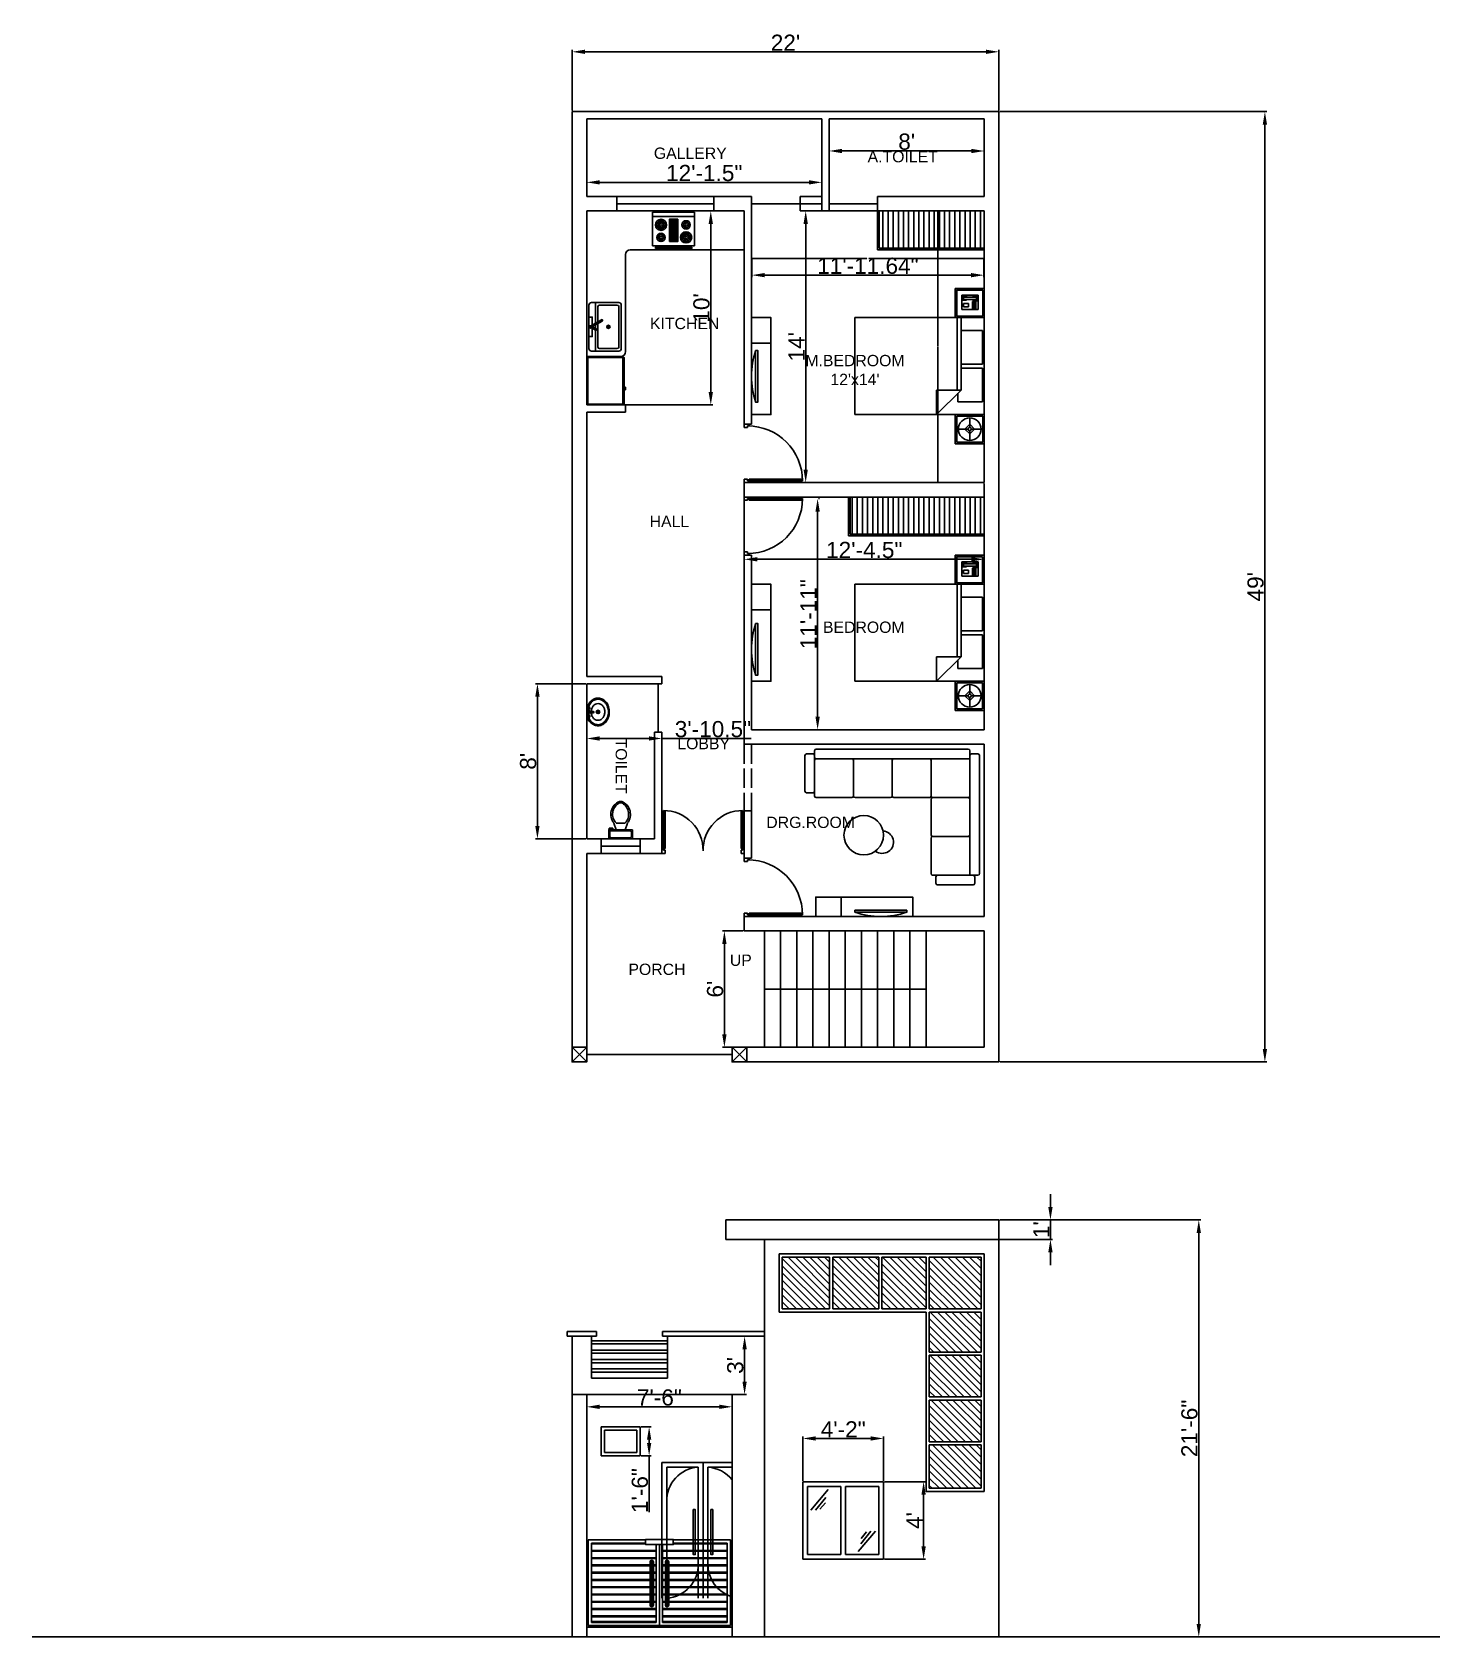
# Model space of a CAD drawing. Header units: millimetres. Extents: x 3971 to 4842, y 1590 to 2583.
import ezdxf

# ---------------------------------------------------------------- set-up
doc = ezdxf.new("R2010")
doc.units = ezdxf.units.MM
doc.linetypes.add('ACAD_ISO02W100', pattern=[15, 12, -3])
doc.styles.get("Standard").update_dxf_attribs({"font": 'arial.ttf'})
doc.dimstyles.new('ISO-25', dxfattribs={"dimtxt": 10, "dimasz": 8, "dimexe": 1.25, "dimexo": 0.625, "dimtad": 1, "dimlunit": 3, "dimtxsty": 'Standard', "dimcen": -5, "dimadec": 0, "dimazin": 0, "dimtfac": 1, "dimtmove": 0, "dimatfit": 3, "dimfxl": 1, "dimarcsym": 0})
doc.dimstyles.get("Standard").update_dxf_attribs({"dimtxt": 0.18, "dimasz": 0.18, "dimexe": 0.18, "dimexo": 0.0625, "dimgap": 0.09, "dimtad": 0, "dimtih": 1, "dimtoh": 1, "dimdec": 4, "dimzin": 0, "dimdsep": 46, "dimtxsty": 'Standard', "dimcen": 0.09, "dimadec": 0, "dimazin": 0, "dimtfac": 1, "dimtdec": 4, "dimtofl": 0, "dimtmove": 0, "dimatfit": 3, "dimfxl": 1, "dimtolj": 1, "dimtzin": 0, "dimarcsym": 0})

msp = doc.modelspace()

# ---------------------------------------------------------------- texts
at = {"char_height": 7, "attachment_point": 1}
for s, insert in [('GALLERY', (4355.31742, 2511.86762)), ('A.TOILET', (4487.55947, 2509.73809)), ('KITCHEN', (4352.93569, 2406.50462)), ("\\pxqc;M.BEDROOM\\P12'x14'", (4425.96184, 2383.56477)), ('HALL', (4352.71697, 2284.02425)), ('BEDROOM', (4459.95318, 2218.56477)), ('LOBBY', (4369.83764, 2146.55875)), ('DRG.ROOM', (4424.87466, 2097.83831)), ('PORCH', (4339.585, 2006.89749)), ('UP', (4402.32224, 2012.51961))]:
    msp.add_mtext_dynamic_manual_height_columns(s, width=107.5443733, gutter_width=12.5, heights=[0], dxfattribs=dict(at, insert=insert))
at = {"insert": (4338.68249, 2146.21197), "char_height": 7, "attachment_point": 1, "rotation": 270}
msp.add_mtext_dynamic_manual_height_columns('TOILET', width=107.5443733, gutter_width=12.5, heights=[0], dxfattribs=at)

# ---------------------------------------------------------------- blocks, each defined once
blk = doc.blocks.new('DOOR 1')
for p, q in [((-1, 2), (-1, 25.51)), ((0, 2), (0, 25.48)), ((47, 2), (47, 25.48)), ((48, 2), (48, 25.51)), ((-2, 2), (-2, -1)), ((-1, 2), (-2, 2)), ((-1, 1), (-1, 2)), ((-1, 2), (0, 2)), ((0, 1), (-1, 1)), ((0, -1), (0, 1)), ((48, 2), (47, 2)), ((47, -1), (47, 1)), ((47, 1), (48, 1)), ((48, 1), (48, 2)), ((48, 2), (49, 2)), ((49, 2), (49, -1)), ((-2, -1), (0, -1)), ((49, -1), (47, -1))]:
    blk.add_line(p, q)
for centre, start, end in [((-1, 1), 358.83086, 90), ((48, 1), 90, 181.16914)]:
    blk.add_arc(centre, 24.51, start, end)
blk = doc.blocks.new('JJKYK')
for p, q in [((2216.89, 1446.96), (2219.89, 1446.96)), ((2216.89, 1444.96), (2216.89, 1446.96)), ((2218.89, 1444.96), (2216.89, 1444.96)), ((2219.89, 1445.96), (2218.89, 1445.96)), ((2218.89, 1445.96), (2218.89, 1444.96)), ((2219.89, 1446.96), (2219.89, 1445.96)), ((2218.89, 1412.96), (2216.89, 1412.96)), ((2216.89, 1412.96), (2216.89, 1410.96)), ((2216.89, 1410.96), (2219.89, 1410.96)), ((2218.89, 1411.96), (2218.89, 1412.96)), ((2219.89, 1411.96), (2218.89, 1411.96)), ((2219.89, 1412.96), (2252.87, 1412.96)), ((2219.89, 1411.96), (2219.89, 1412.96)), ((2219.89, 1410.96), (2219.89, 1411.96)), ((2219.89, 1411.96), (2252.89, 1411.96))]:
    blk.add_line(p, q)
blk.add_arc((2218.89, 1411.96), 34, 0, 90)
blk = doc.blocks.new('Bed - Queen')
at = {"linetype": 'Continuous'}
for p, q in [((0, -80.00003), (0, 0)), ((0, 0), (59.99999, 0)), ((59.99999, 0), (59.99999, -80.00003)), ((7.99999, -1.2), (28.79998, -1.2)), ((7.99999, -14.4), (7.99999, -1.2)), ((28.79998, -1.2), (28.79998, -14.4)), ((31.19999, -1.2), (51.99999, -1.2)), ((31.19999, -14.4), (31.19999, -1.2)), ((51.99999, -1.2), (51.99999, -16.4)), ((0, -14.4), (44.8, -14.4)), ((44.8, -16.8), (0, -16.8)), ((59.99999, -29.6), (44.8, -14.4)), ((44.8, -14.4), (44.8, -29.6)), ((51.99999, -16.4), (46.79936, -16.4)), ((44.8, -29.6), (59.99999, -29.6)), ((59.99999, -80.00003), (0, -80.00003))]:
    blk.add_line(p, q, dxfattribs=at)
blk = doc.blocks.new('Lamp - Table')
at = {"linetype": 'Continuous'}
for p, q in [((-1, 0), (-7, 0)), ((0, 3), (-3, 0)), ((-3, 0), (0, -3)), ((0, 7), (0, 1)), ((3, 0), (0, 3)), ((0, -3), (3, 0)), ((1, 0), (7, 0)), ((0, -1), (0, -7))]:
    blk.add_line(p, q, dxfattribs=at)
for radius in [7, 1]:
    blk.add_circle((0, 0), radius, dxfattribs=at)
blk = doc.blocks.new('Phone - Desk')
at = {"linetype": 'Continuous'}
for p, q in [((-4.5, -5), (-4.5, 5)), ((-4.5, 5), (4.5, 5)), ((-4, 4.5), (-4, 2)), ((-4, 2), (-3.25, 2)), ((-3.75, 4.5), (-3.75, 2.25)), ((-1.25, 4.5), (-3.75, 4.5)), ((-3.75, 2.25), (-3.25, 2.25)), ((-3.25, 4), (-3.25, -4)), ((-3.25, 4), (-1.75, 4)), ((-1.75, -4), (-1.75, 4)), ((-1.75, 2.25), (-1.25, 2.25)), ((-1.75, 2), (-1, 2)), ((-1.25, 2.25), (-1.25, 4.5)), ((-1, 2), (-1, 4.5)), ((4, 3.5), (-0.5, 3.5)), ((-0.5, 3.5), (-0.5, 1.5)), ((-0.5, 2.5), (4, 2.5)), ((-0.5, 1.5), (4, 1.5)), ((4, 1.5), (4, 3.5)), ((4.5, 5), (4.5, -5)), ((4.5, -5), (-4.5, -5)), ((-3.75, -2.25), (-3.25, -2.25)), ((-3.75, -4.5), (-3.75, -2.25)), ((-1.25, -4.5), (-3.75, -4.5)), ((-3.25, -4), (-1.75, -4)), ((-1.75, -2.25), (-1.25, -2.25)), ((-1.25, -2.25), (-1.25, -4.5)), ((2.75, -1), (0.75, -1)), ((0.75, -1), (0.75, -4)), ((0.75, -4), (2.75, -4)), ((2.75, -4), (2.75, -1))]:
    blk.add_line(p, q, dxfattribs=at)
blk = doc.blocks.new('FGGDFH')
for points in [[(1997.59, 1808.87), (2015.59, 1808.87), (2015.59, 1790.87), (1997.59, 1790.87)], [(1998.59, 1807.87), (2014.59, 1807.87), (2014.59, 1791.87), (1998.59, 1791.87)], [(2093.59, 1808.87), (2075.59, 1808.87), (2075.59, 1790.87), (2093.59, 1790.87)], [(2092.59, 1807.87), (2076.59, 1807.87), (2076.59, 1791.87), (2092.59, 1791.87)]]:
    blk.add_lwpolyline(points, close=True)
for name, p in [('Bed - Queen', (2015.59, 1808.87)), ('Phone - Desk', (2006.1, 1800.08)), ('Lamp - Table', (2084.57, 1799.85))]:
    blk.add_blockref(name, p)
blk = doc.blocks.new('Toilet - top')
for p, q in [((-10, -8.5), (-8, -8.5)), ((-10, -9.5), (-10, -8.5)), ((-7, -9.5), (-10, -9.5)), ((-8, -8.5), (-8, -8)), ((-7, -8), (-7, -9.5)), ((-4, -8), (-6, -14)), ((4, -14), (-4, -14)), ((4, -8), (6, -14)), ((9.5, -6), (9.5, -2))]:
    blk.add_line(p, q)
blk.add_lwpolyline([(10.5, -8), (10.5, 0), (-10.5, 0), (-10.5, -8)], close=True)
for points in [[(-9.5, -2), (-9.5, -6)], [(8.5, -1), (-8.5, -1)], [(-8.5, -7), (8.5, -7)]]:
    blk.add_lwpolyline(points)
for centre, radius, start, end in [((-8.6, -1.9), 0.884, 81.8699, 188.1301), ((-8.6, -6.1), 0.884, 171.8699, 278.1301), ((3.5, -21.6), 12.2, 141.4691, 247.9714), ((4.2, -21.8), 11.3, 136.3677, 238.9468), ((-3.5, -21.6), 12.2, 292.0284, 38.5307), ((-4.2, -21.8), 11.3, 301.053, 43.6321), ((8.6, -1.9), 0.884, 351.8699, 98.1301), ((8.6, -6.1), 0.884, 261.8699, 8.1301), ((0, -27.9), 4, 245.7318, 294.2682), ((0, -29), 4, 254.8605, 285.1395)]:
    blk.add_arc(centre, radius, start, end)
blk = doc.blocks.new('Faucet - Bathroom top')
for p, q in [((-4.107, 0.125), (-4.375, 0.125)), ((-3.75, 0.4788), (-3.75, 0.75)), ((-3.5, 0.482), (-3.5, 0.75)), ((-3.1461, 0.125), (-2.875, 0.125)), ((3.143, 0.125), (2.875, 0.125)), ((3.5, 0.4788), (3.5, 0.75)), ((3.75, 0.482), (3.75, 0.75)), ((4.1039, 0.125), (4.375, 0.125)), ((-4.1039, -0.125), (-4.375, -0.125)), ((-3.75, -0.4821), (-3.75, -0.75)), ((-3.5, -0.4789), (-3.5, -0.75)), ((-3.143, -0.125), (-2.875, -0.125)), ((-0.5, -0.8639), (-0.5, -4.5)), ((0.5, -4.5), (0.5, -0.8631)), ((3.1461, -0.125), (2.875, -0.125)), ((3.5, -0.4821), (3.5, -0.75)), ((3.75, -0.4789), (3.75, -0.75)), ((4.107, -0.125), (4.375, -0.125))]:
    blk.add_line(p, q)
for centre, radius in [((-3.625, 0), 1.375), ((-4.625, 0), 0.2795), ((-3.625, 0), 0.5), ((-3.625, 1), 0.2795), ((-2.625, 0), 0.2795), ((0, 0), 0.5), ((3.625, 0), 1.375), ((2.625, 0), 0.2795), ((3.625, 0), 0.5), ((3.625, 1), 0.2795), ((4.625, 0), 0.2795), ((-3.625, -1), 0.2795), ((3.625, -1), 0.2795)]:
    blk.add_circle(centre, radius)
for centre, radius, start, end in [((-3.625, 0), 1, 105.2407, 164.2093), ((-3.625, 0), 1, 16.44125, 74.07887), ((0, 0), 1.5, 289.6514, 250.3603), ((0, 0), 1, 300.3431, 239.7554), ((3.625, 0), 1, 106.12, 164.0884), ((3.625, 0), 1, 16.23422, 73.90469), ((-3.625, 0), 1, 196.2342, 253.9047), ((-3.625, 0), 1, 286.12, 344.0884), ((0, -4.5), 0.5, 180, 0), ((3.625, 0), 1, 196.4413, 254.0789), ((3.625, 0), 1, 285.2407, 344.2093)]:
    blk.add_arc(centre, radius, start, end)
blk = doc.blocks.new('Sink - Oval top')
for p, q in [((-1, 0), (1, 0)), ((0, 1), (0, -1))]:
    blk.add_line(p, q)
at = {"linetype": 'Continuous'}
for points in [[(-12.2, 0.4, 0.117634), (-11.5, -3.4, 0.104469), (-8.9, -6.8, 0.090016), (-5.1, -9.1, 0.08192), (-0.3, -10, 0.08192), (4.5, -9.4, 0.090016), (8.4, -7.4, 0.104469), (11.2, -4.1, 0.117634), (12.2, -0.4, 0.117634), (11.5, 3.4, 0.104469), (8.9, 6.8, 0.090016), (5.1, 9.1, 0.08192), (0.3, 10, 0.08192), (-4.5, 9.4, 0.090016), (-8.4, 7.4, 0.104469), (-11.2, 4.1, 0.117634)], [(-11.3, 0.2, 0.118622), (-10.5, -3.3, 0.104678), (-8.1, -6.4, 0.089562), (-4.5, -8.4, 0.081185), (-0.1, -9.2, 0.081185), (4.3, -8.5, 0.089562), (7.9, -6.6, 0.104678), (10.4, -3.5, 0.118622), (11.3, -0.2, 0.118622), (10.5, 3.3, 0.104678), (8.1, 6.4, 0.089562), (4.5, 8.4, 0.081185), (0.1, 9.2, 0.081185), (-4.3, 8.5, 0.089562), (-7.9, 6.6, 0.104678), (-10.4, 3.5, 0.118622)], [(-7.4, 0.1, 0.118283), (-6.9, -2.2, 0.104607), (-5.3, -4.2, 0.089718), (-3, -5.5, 0.081436), (-0.1, -6, 0.081436), (2.8, -5.6, 0.089718), (5.2, -4.3, 0.104607), (6.9, -2.3, 0.118283), (7.4, -0.1, 0.118283), (6.9, 2.2, 0.104607), (5.3, 4.2, 0.089718), (3, 5.5, 0.081436), (0.1, 6, 0.081436), (-2.8, 5.6, 0.089718), (-5.2, 4.3, 0.104607), (-6.9, 2.3, 0.118283)]]:
    blk.add_lwpolyline(points, format="xyb", close=True, dxfattribs=at)
for radius in [1.5, 1]:
    blk.add_circle((0, 0), radius)
blk = doc.blocks.new('Refrigerator-2 door - 36 in top')
for p, q in [((0, -26.999999), (36, -26.999999)), ((11, -27.999999), (11, -28.999999)), ((11, -28.999999), (13, -28.999999)), ((12, -26.999999), (12, -28.999999)), ((13, -28.999999), (13, -27.999999))]:
    blk.add_line(p, q)
blk.add_lwpolyline([(0, -27.999999), (0, 0), (36, 0), (36, -27.999999)], close=True)
blk = doc.blocks.new('Faucet - single handle top')
for p, q in [((0.08, -0.26), (-2.26, -4.34)), ((-2.26, -4.34), (-1.37, -4.79)), ((-1.37, -4.79), (0.55, -0.5)), ((-0.06, -1.9), (3.57, -8.18)), ((4.43, -7.68), (0.72, -1.24))]:
    blk.add_line(p, q)
for points in [[(-0.92, -2), (-6, -2), (-6, 0), (6, 0), (6, -2), (1.16, -2)], [(-0.01, -2), (-0.12, -2)]]:
    blk.add_lwpolyline(points)
for centre, radius, start, end in [((0, -1), 0.75, 269.2246, 216.2304), ((4, -7.93), 0.5, 210, 30)]:
    blk.add_arc(centre, radius, start, end)
blk = doc.blocks.new('*D17')
at = {"color": 0, "lineweight": -2, "transparency": 16777216}
for p, q in [((4415.76, 2458.25), (4415.76, 2443.11)), ((4415.94, 2443.29), (4487.17, 2443.29)), ((4559.58, 2443.29), (4488.36, 2443.29)), ((4559.76, 2448.56), (4559.76, 2443.11))]:
    blk.add_line(p, q, dxfattribs=at)
at = {"color": 0, "transparency": 16777216}
for points in [[(4415.94, 2443.32), (4415.94, 2443.26), (4415.76, 2443.29)], [(4559.58, 2443.32), (4559.58, 2443.26), (4559.76, 2443.29)]]:
    blk.add_solid(points, dxfattribs=at)
at = {"layer": 'Defpoints', "color": 0, "transparency": 16777216}
for p in [(4415.76, 2458.32), (4559.76, 2448.62), (4559.76, 2443.29)]:
    blk.add_point(p, dxfattribs=at)
at = {"color": 0, "transparency": 16777216, "insert": (4487.76, 2443.29), "char_height": 0.18, "attachment_point": 5}
blk.add_mtext('\\A1;144.0000', dxfattribs=at)
blk = doc.blocks.new('*D18')
at = {"color": 0, "lineweight": -2, "transparency": 16777216}
for p, q in [((4511.04, 2472.62), (4531.3, 2472.62)), ((4531.12, 2472.44), (4531.12, 2388.81)), ((4531.12, 2304.8), (4531.12, 2388.44)), ((4511.04, 2304.62), (4531.3, 2304.62))]:
    blk.add_line(p, q, dxfattribs=at)
at = {"color": 0, "transparency": 16777216}
for points in [[(4531.09, 2472.44), (4531.15, 2472.44), (4531.12, 2472.62)], [(4531.09, 2304.8), (4531.15, 2304.8), (4531.12, 2304.62)]]:
    blk.add_solid(points, dxfattribs=at)
at = {"layer": 'Defpoints', "color": 0, "transparency": 16777216}
for p in [(4510.98, 2472.62), (4510.98, 2304.62), (4531.12, 2304.62)]:
    blk.add_point(p, dxfattribs=at)
at = {"color": 0, "transparency": 16777216, "insert": (4531.12, 2388.62), "char_height": 0.18, "attachment_point": 5}
blk.add_mtext('\\A1;168.0000', dxfattribs=at)
blk = doc.blocks.new('*D19')
at = {"color": 0, "lineweight": -2, "transparency": 16777216}
for p, q in [((4569.39, 2534.12), (4734.62, 2534.12)), ((4733.37, 1954.12), (4733.37, 2526.12)), ((4569.39, 1946.12), (4734.62, 1946.12))]:
    blk.add_line(p, q, dxfattribs=at)
at = {"color": 0, "transparency": 16777216}
for points in [[(4732.04, 2526.12), (4734.7, 2526.12), (4733.37, 2534.12)], [(4732.04, 1954.12), (4734.7, 1954.12), (4733.37, 1946.12)]]:
    blk.add_solid(points, dxfattribs=at)
at = {"layer": 'Defpoints', "color": 0, "transparency": 16777216}
for p in [(4568.76, 2534.12), (4733.37, 2534.12), (4568.76, 1946.12)]:
    blk.add_point(p, dxfattribs=at)
at = {"color": 0, "transparency": 16777216, "insert": (4727.64, 2240.12), "char_height": 10, "attachment_point": 5, "rotation": 90}
blk.add_mtext("49'", dxfattribs=at)
blk = doc.blocks.new('*D20')
at = {"color": 0, "lineweight": -2, "transparency": 16777216}
for p, q in [((4304.76, 2534.75), (4304.76, 2572.35)), ((4568.76, 2534.75), (4568.76, 2572.35)), ((4312.76, 2571.1), (4560.76, 2571.1))]:
    blk.add_line(p, q, dxfattribs=at)
at = {"color": 0, "transparency": 16777216}
for points in [[(4312.76, 2572.43), (4312.76, 2569.77), (4304.76, 2571.1)], [(4560.76, 2572.43), (4560.76, 2569.77), (4568.76, 2571.1)]]:
    blk.add_solid(points, dxfattribs=at)
at = {"layer": 'Defpoints', "color": 0, "transparency": 16777216}
for p in [(4568.76, 2571.1), (4304.76, 2534.12), (4568.76, 2534.12)]:
    blk.add_point(p, dxfattribs=at)
at = {"color": 0, "transparency": 16777216, "insert": (4436.76, 2576.74), "char_height": 10, "attachment_point": 5}
blk.add_mtext("22'", dxfattribs=at)
blk = doc.blocks.new('*D21')
at = {"color": 0, "lineweight": -2, "transparency": 16777216}
for p, q in [((4411.26, 2304), (4411.26, 2255.84)), ((4559.76, 2304), (4559.76, 2255.84)), ((4419.26, 2257.09), (4551.76, 2257.09))]:
    blk.add_line(p, q, dxfattribs=at)
at = {"color": 0, "transparency": 16777216}
for points in [[(4419.26, 2258.42), (4419.26, 2255.75), (4411.26, 2257.09)], [(4551.76, 2258.42), (4551.76, 2255.75), (4559.76, 2257.09)]]:
    blk.add_solid(points, dxfattribs=at)
at = {"layer": 'Defpoints', "color": 0, "transparency": 16777216}
for p in [(4411.26, 2304.62), (4559.76, 2304.62), (4559.76, 2257.09)]:
    blk.add_point(p, dxfattribs=at)
at = {"color": 0, "transparency": 16777216, "insert": (4485.51, 2262.82), "char_height": 10, "attachment_point": 5}
blk.add_mtext('12\'-4.5"', dxfattribs=at)
blk = doc.blocks.new('*D22')
at = {"color": 0, "lineweight": -2, "transparency": 16777216}
for p, q in [((4457.26, 2294.62), (4457.89, 2294.62)), ((4456.64, 2286.62), (4456.64, 2159.62)), ((4457.26, 2151.62), (4457.89, 2151.62))]:
    blk.add_line(p, q, dxfattribs=at)
at = {"color": 0, "transparency": 16777216}
for points in [[(4455.3, 2286.62), (4457.97, 2286.62), (4456.64, 2294.62)], [(4455.3, 2159.62), (4457.97, 2159.62), (4456.64, 2151.62)]]:
    blk.add_solid(points, dxfattribs=at)
at = {"layer": 'Defpoints', "color": 0, "transparency": 16777216}
for p in [(4456.64, 2294.62), (4456.64, 2151.62), (4456.64, 2151.62)]:
    blk.add_point(p, dxfattribs=at)
at = {"color": 0, "transparency": 16777216, "insert": (4450.99, 2223.12), "char_height": 10, "attachment_point": 5, "rotation": 90}
blk.add_mtext('11\'-11"', dxfattribs=at)
blk = doc.blocks.new('*D24')
at = {"color": 0, "lineweight": -2, "transparency": 16777216}
for p, q in [((4410.64, 2027.12), (4397.72, 2027.12)), ((4398.97, 2019.12), (4398.97, 1963.12)), ((4410.64, 1955.12), (4397.72, 1955.12))]:
    blk.add_line(p, q, dxfattribs=at)
at = {"color": 0, "transparency": 16777216}
for points in [[(4397.64, 2019.12), (4400.3, 2019.12), (4398.97, 2027.12)], [(4397.64, 1963.12), (4400.3, 1963.12), (4398.97, 1955.12)]]:
    blk.add_solid(points, dxfattribs=at)
at = {"layer": 'Defpoints', "color": 0, "transparency": 16777216}
for p in [(4411.26, 2027.12), (4398.97, 1955.12), (4411.26, 1955.12)]:
    blk.add_point(p, dxfattribs=at)
at = {"color": 0, "transparency": 16777216, "insert": (4393.24, 1991.12), "char_height": 10, "attachment_point": 5, "rotation": 90}
blk.add_mtext("6'", dxfattribs=at)
blk = doc.blocks.new('*D25')
at = {"color": 0, "lineweight": -2, "transparency": 16777216}
for p, q in [((4314.39, 2472.62), (4391.79, 2472.62)), ((4390.54, 2360.62), (4390.54, 2464.62)), ((4314.39, 2352.62), (4391.79, 2352.62))]:
    blk.add_line(p, q, dxfattribs=at)
at = {"color": 0, "transparency": 16777216}
for points in [[(4389.21, 2464.62), (4391.87, 2464.62), (4390.54, 2472.62)], [(4389.21, 2360.62), (4391.87, 2360.62), (4390.54, 2352.62)]]:
    blk.add_solid(points, dxfattribs=at)
at = {"layer": 'Defpoints', "color": 0, "transparency": 16777216}
for p in [(4313.76, 2472.62), (4390.54, 2472.62), (4313.76, 2352.62)]:
    blk.add_point(p, dxfattribs=at)
at = {"color": 0, "transparency": 16777216, "insert": (4384.81, 2412.62), "char_height": 10, "attachment_point": 5, "rotation": 90}
blk.add_mtext("10'", dxfattribs=at)
blk = doc.blocks.new('*D27')
at = {"color": 0, "lineweight": -2, "transparency": 16777216}
for p, q in [((4463.76, 2529), (4463.76, 2508.49)), ((4559.76, 2529), (4559.76, 2508.49)), ((4471.76, 2509.74), (4551.76, 2509.74))]:
    blk.add_line(p, q, dxfattribs=at)
at = {"color": 0, "transparency": 16777216}
for points in [[(4471.76, 2511.07), (4471.76, 2508.4), (4463.76, 2509.74)], [(4551.76, 2511.07), (4551.76, 2508.4), (4559.76, 2509.74)]]:
    blk.add_solid(points, dxfattribs=at)
at = {"layer": 'Defpoints', "color": 0, "transparency": 16777216}
for p in [(4463.76, 2529.62), (4559.76, 2529.62), (4559.76, 2509.74)]:
    blk.add_point(p, dxfattribs=at)
at = {"color": 0, "transparency": 16777216, "insert": (4511.76, 2515.47), "char_height": 10, "attachment_point": 5}
blk.add_mtext("8'", dxfattribs=at)
blk = doc.blocks.new('*D28')
at = {"color": 0, "lineweight": -2, "transparency": 16777216}
for p, q in [((4313.76, 2529), (4313.76, 2489.08)), ((4459.26, 2529), (4459.26, 2489.08)), ((4321.76, 2490.33), (4451.26, 2490.33))]:
    blk.add_line(p, q, dxfattribs=at)
at = {"color": 0, "transparency": 16777216}
for points in [[(4321.76, 2491.66), (4321.76, 2489), (4313.76, 2490.33)], [(4451.26, 2491.66), (4451.26, 2489), (4459.26, 2490.33)]]:
    blk.add_solid(points, dxfattribs=at)
at = {"layer": 'Defpoints', "color": 0, "transparency": 16777216}
for p in [(4313.76, 2529.62), (4459.26, 2529.62), (4459.26, 2490.33)]:
    blk.add_point(p, dxfattribs=at)
at = {"color": 0, "transparency": 16777216, "insert": (4386.51, 2496.06), "char_height": 10, "attachment_point": 5}
blk.add_mtext('12\'-1.5"', dxfattribs=at)
blk = doc.blocks.new('*D29')
at = {"color": 0, "lineweight": -2, "transparency": 16777216}
for p, q in [((4313.76, 2132.75), (4313.76, 2147.46)), ((4321.76, 2146.21), (4352.26, 2146.21)), ((4360.26, 2127.49), (4360.26, 2147.46)), ((4360.26, 2146.21), (4415.51, 2146.21))]:
    blk.add_line(p, q, dxfattribs=at)
at = {"color": 0, "transparency": 16777216}
for points in [[(4321.76, 2147.55), (4321.76, 2144.88), (4313.76, 2146.21)], [(4352.26, 2147.55), (4352.26, 2144.88), (4360.26, 2146.21)]]:
    blk.add_solid(points, dxfattribs=at)
at = {"layer": 'Defpoints', "color": 0, "transparency": 16777216}
for p in [(4360.26, 2146.21), (4313.76, 2132.12), (4360.26, 2126.87)]:
    blk.add_point(p, dxfattribs=at)
at = {"color": 0, "transparency": 16777216, "insert": (4391.88, 2151.95), "char_height": 10, "attachment_point": 5}
blk.add_mtext('3\'-10.5"', dxfattribs=at)
blk = doc.blocks.new('*D30')
at = {"color": 0, "lineweight": -2, "transparency": 16777216}
for p, q in [((4313.14, 2180.12), (4282.04, 2180.12)), ((4283.29, 2172.12), (4283.29, 2092.12)), ((4313.14, 2084.12), (4282.04, 2084.12))]:
    blk.add_line(p, q, dxfattribs=at)
at = {"color": 0, "transparency": 16777216}
for points in [[(4281.95, 2172.12), (4284.62, 2172.12), (4283.29, 2180.12)], [(4281.95, 2092.12), (4284.62, 2092.12), (4283.29, 2084.12)]]:
    blk.add_solid(points, dxfattribs=at)
at = {"layer": 'Defpoints', "color": 0, "transparency": 16777216}
for p in [(4313.76, 2180.12), (4283.29, 2084.12), (4313.76, 2084.12)]:
    blk.add_point(p, dxfattribs=at)
at = {"color": 0, "transparency": 16777216, "insert": (4277.56, 2132.12), "char_height": 10, "attachment_point": 5, "rotation": 90}
blk.add_mtext("8'", dxfattribs=at)
blk = doc.blocks.new('*D31')
at = {"color": 0, "lineweight": -2, "transparency": 16777216}
for p, q in [((4518.56, 2472.62), (4448.02, 2472.62)), ((4449.27, 2464.62), (4449.27, 2312.62)), ((4518.56, 2304.62), (4448.02, 2304.62))]:
    blk.add_line(p, q, dxfattribs=at)
at = {"color": 0, "transparency": 16777216}
for points in [[(4447.93, 2464.62), (4450.6, 2464.62), (4449.27, 2472.62)], [(4447.93, 2312.62), (4450.6, 2312.62), (4449.27, 2304.62)]]:
    blk.add_solid(points, dxfattribs=at)
at = {"layer": 'Defpoints', "color": 0, "transparency": 16777216}
for p in [(4519.19, 2472.62), (4449.27, 2304.62), (4519.19, 2304.62)]:
    blk.add_point(p, dxfattribs=at)
at = {"color": 0, "transparency": 16777216, "insert": (4443.62, 2388.62), "char_height": 10, "attachment_point": 5, "rotation": 90}
blk.add_mtext("14'", dxfattribs=at)
blk = doc.blocks.new('*D32')
at = {"color": 0, "lineweight": -2, "transparency": 16777216}
for p, q in [((4415.94, 2442.67), (4415.94, 2431.67)), ((4423.94, 2432.92), (4551.58, 2432.92)), ((4559.58, 2442.7), (4559.58, 2431.67))]:
    blk.add_line(p, q, dxfattribs=at)
at = {"color": 0, "transparency": 16777216}
for points in [[(4423.94, 2434.25), (4423.94, 2431.58), (4415.94, 2432.92)], [(4551.58, 2434.25), (4551.58, 2431.58), (4559.58, 2432.92)]]:
    blk.add_solid(points, dxfattribs=at)
at = {"layer": 'Defpoints', "color": 0, "transparency": 16777216}
for p in [(4415.94, 2443.29), (4559.58, 2443.32), (4559.58, 2432.92)]:
    blk.add_point(p, dxfattribs=at)
at = {"color": 0, "transparency": 16777216, "insert": (4487.76, 2438.65), "char_height": 10, "attachment_point": 5}
blk.add_mtext('11\'-11.64"', dxfattribs=at)
blk = doc.blocks.new('*D33')
at = {"color": 0, "lineweight": -2, "transparency": 16777216}
for p, q in [((4569.39, 1848.31), (4693.71, 1848.31)), ((4692.46, 1840.31), (4692.46, 1598.31)), ((4569.39, 1590.31), (4693.71, 1590.31))]:
    blk.add_line(p, q, dxfattribs=at)
at = {"color": 0, "transparency": 16777216}
for points in [[(4691.13, 1840.31), (4693.79, 1840.31), (4692.46, 1848.31)], [(4691.13, 1598.31), (4693.79, 1598.31), (4692.46, 1590.31)]]:
    blk.add_solid(points, dxfattribs=at)
at = {"layer": 'Defpoints', "color": 0, "transparency": 16777216}
for p in [(4568.76, 1848.31), (4568.76, 1590.31), (4692.46, 1590.31)]:
    blk.add_point(p, dxfattribs=at)
at = {"color": 0, "transparency": 16777216, "insert": (4686.73, 1719.31), "char_height": 10, "attachment_point": 5, "rotation": 90}
blk.add_mtext('21\'-6"', dxfattribs=at)
blk = doc.blocks.new('*D34')
at = {"color": 0, "lineweight": -2, "transparency": 16777216}
for p, q in [((4600.69, 1856.31), (4600.69, 1864.31)), ((4569.39, 1848.31), (4601.94, 1848.31)), ((4600.69, 1848.31), (4600.69, 1836.31)), ((4569.39, 1836.31), (4601.94, 1836.31)), ((4600.69, 1828.31), (4600.69, 1820.31))]:
    blk.add_line(p, q, dxfattribs=at)
at = {"color": 0, "transparency": 16777216}
for points in [[(4599.35, 1856.31), (4602.02, 1856.31), (4600.69, 1848.31)], [(4599.35, 1828.31), (4602.02, 1828.31), (4600.69, 1836.31)]]:
    blk.add_solid(points, dxfattribs=at)
at = {"layer": 'Defpoints', "color": 0, "transparency": 16777216}
for p in [(4568.76, 1848.31), (4568.76, 1836.31), (4600.69, 1836.31)]:
    blk.add_point(p, dxfattribs=at)
at = {"color": 0, "transparency": 16777216, "insert": (4595.04, 1842.31), "char_height": 10, "attachment_point": 5, "rotation": 90}
blk.add_mtext("1'", dxfattribs=at)
blk = doc.blocks.new('*D35')
at = {"color": 0, "lineweight": -2, "transparency": 16777216}
for p, q in [((4313.76, 1739.69), (4313.76, 1731.43)), ((4403.76, 1739.69), (4403.76, 1731.43)), ((4321.76, 1732.68), (4395.76, 1732.68))]:
    blk.add_line(p, q, dxfattribs=at)
at = {"color": 0, "transparency": 16777216}
for points in [[(4321.76, 1734.01), (4321.76, 1731.34), (4313.76, 1732.68)], [(4395.76, 1734.01), (4395.76, 1731.34), (4403.76, 1732.68)]]:
    blk.add_solid(points, dxfattribs=at)
at = {"layer": 'Defpoints', "color": 0, "transparency": 16777216}
for p in [(4313.76, 1740.31), (4403.76, 1740.31), (4403.76, 1732.68)]:
    blk.add_point(p, dxfattribs=at)
at = {"color": 0, "transparency": 16777216, "insert": (4358.76, 1738.41), "char_height": 10, "attachment_point": 5}
blk.add_mtext('7\'-6"', dxfattribs=at)
blk = doc.blocks.new('*D36')
at = {"color": 0, "lineweight": -2, "transparency": 16777216}
for p, q in [((4394.39, 1776.31), (4412.72, 1776.31)), ((4411.47, 1768.31), (4411.47, 1748.31)), ((4394.39, 1740.31), (4412.72, 1740.31))]:
    blk.add_line(p, q, dxfattribs=at)
at = {"color": 0, "transparency": 16777216}
for points in [[(4410.14, 1768.31), (4412.8, 1768.31), (4411.47, 1776.31)], [(4410.14, 1748.31), (4412.8, 1748.31), (4411.47, 1740.31)]]:
    blk.add_solid(points, dxfattribs=at)
at = {"layer": 'Defpoints', "color": 0, "transparency": 16777216}
for p in [(4393.76, 1776.31), (4393.76, 1740.31), (4411.47, 1740.31)]:
    blk.add_point(p, dxfattribs=at)
at = {"color": 0, "transparency": 16777216, "insert": (4405.74, 1758.31), "char_height": 10, "attachment_point": 5, "rotation": 90}
blk.add_mtext("3'", dxfattribs=at)
blk = doc.blocks.new('*D37')
at = {"color": 0, "lineweight": -2, "transparency": 16777216}
for p, q in [((4447.48, 1686.94), (4447.48, 1714.34)), ((4455.48, 1713.09), (4489.48, 1713.09)), ((4497.48, 1686.94), (4497.48, 1714.34))]:
    blk.add_line(p, q, dxfattribs=at)
at = {"color": 0, "transparency": 16777216}
for points in [[(4455.48, 1714.42), (4455.48, 1711.76), (4447.48, 1713.09)], [(4489.48, 1714.42), (4489.48, 1711.76), (4497.48, 1713.09)]]:
    blk.add_solid(points, dxfattribs=at)
at = {"layer": 'Defpoints', "color": 0, "transparency": 16777216}
for p in [(4497.48, 1713.09), (4447.48, 1686.31), (4497.48, 1686.31)]:
    blk.add_point(p, dxfattribs=at)
at = {"color": 0, "transparency": 16777216, "insert": (4472.48, 1718.73), "char_height": 10, "attachment_point": 5}
blk.add_mtext('4\'-2"', dxfattribs=at)
blk = doc.blocks.new('*D38')
at = {"color": 0, "lineweight": -2, "transparency": 16777216}
for p, q in [((4498.11, 1686.31), (4523.48, 1686.31)), ((4522.23, 1678.31), (4522.23, 1646.31)), ((4498.11, 1638.31), (4523.48, 1638.31))]:
    blk.add_line(p, q, dxfattribs=at)
at = {"color": 0, "transparency": 16777216}
for points in [[(4520.89, 1678.31), (4523.56, 1678.31), (4522.23, 1686.31)], [(4520.89, 1646.31), (4523.56, 1646.31), (4522.23, 1638.31)]]:
    blk.add_solid(points, dxfattribs=at)
at = {"layer": 'Defpoints', "color": 0, "transparency": 16777216}
for p in [(4497.48, 1686.31), (4497.48, 1638.31), (4522.23, 1638.31)]:
    blk.add_point(p, dxfattribs=at)
at = {"color": 0, "transparency": 16777216, "insert": (4516.6, 1662.31), "char_height": 10, "attachment_point": 5, "rotation": 90}
blk.add_mtext("4'", dxfattribs=at)
blk = doc.blocks.new('*D39')
at = {"color": 0, "lineweight": -2, "transparency": 16777216}
for p, q in [((4347.39, 1720.31), (4353.66, 1720.31)), ((4352.41, 1712.31), (4352.41, 1710.31)), ((4347.39, 1702.31), (4353.66, 1702.31)), ((4352.41, 1702.31), (4352.41, 1667.42))]:
    blk.add_line(p, q, dxfattribs=at)
at = {"color": 0, "transparency": 16777216}
for points in [[(4351.07, 1712.31), (4353.74, 1712.31), (4352.41, 1720.31)], [(4351.07, 1710.31), (4353.74, 1710.31), (4352.41, 1702.31)]]:
    blk.add_solid(points, dxfattribs=at)
at = {"layer": 'Defpoints', "color": 0, "transparency": 16777216}
for p in [(4346.76, 1720.31), (4346.76, 1702.31), (4352.41, 1702.31)]:
    blk.add_point(p, dxfattribs=at)
at = {"color": 0, "transparency": 16777216, "insert": (4346.68, 1680.87), "char_height": 10, "attachment_point": 5, "rotation": 90}
blk.add_mtext('1\'-6"', dxfattribs=at)
blk = doc.blocks.new('BED')
at = {"rotation": 270}
blk.add_blockref('FGGDFH', (-1728.87, 2015.59), dxfattribs=at)
blk = doc.blocks.new('Range-Oven - 30 in top')
for p, q in [((0, -3), (30, -3)), ((12, -6), (18, -6)), ((13, -20), (13, -6)), ((14, -6), (14, -20)), ((15, -20), (15, -6)), ((16, -6), (16, -20)), ((17, -20), (17, -6)), ((18, -20), (12, -20)), ((6, -24), (6, -25)), ((8, -25), (8, -24)), ((22, -25), (22, -24)), ((24, -24), (24, -25))]:
    blk.add_line(p, q)
for points in [[(0, -24), (0, 0), (30, 0), (30, -24)], [(12, -21), (12, -5), (18, -5), (18, -21)], [(2, -26), (2, -25), (28, -25), (28, -26)]]:
    blk.add_lwpolyline(points, close=True)
for centre, radius in [((6, -9), 4), ((6, -9), 3), ((6, -9), 2), ((6, -9), 1), ((24, -9), 3), ((24, -9), 2), ((24, -9), 1), ((6, -18), 3), ((6, -18), 2), ((6, -18), 1), ((24, -18), 4), ((24, -18), 3), ((24, -18), 2), ((24, -18), 1)]:
    blk.add_circle(centre, radius)
blk = doc.blocks.new('GAS')
at = {"xscale": 0.8632141615848319, "yscale": 0.8632141615848319, "zscale": 0.8632141615848319}
blk.add_blockref('Range-Oven - 30 in top', (-21.44, 23.18), dxfattribs=at)
blk = doc.blocks.new('Sink-single - 30 in top')
blk.add_line((-15, -3.999996), (15, -3.999996))
for points in [[(-13.5, 0), (13.5, 0)], [(-15, -18.499996), (-15, -1.5)], [(-13.5, -17.499996), (-13.5, -6.499996)], [(-12.5, -5.499996), (12.5, -5.499996)], [(13.5, -6.499996), (13.5, -17.499996)], [(15, -1.5), (15, -18.499996)], [(12.5, -18.499996), (-12.5, -18.499996)], [(13.5, -19.999996), (-13.5, -19.999996)]]:
    blk.add_lwpolyline(points)
for radius in [1, 0.5]:
    blk.add_circle((0, -11.999996), radius)
for centre, radius, start, end in [((-13.5, -1.5), 1.5, 90, 180), ((-12.5, -6.499996), 1, 90, 180), ((12.5, -6.499996), 1, 0, 90), ((13.5, -1.5), 1.5, 0, 90), ((-13.5, -18.499996), 1.5, 180, 270), ((-12.5, -17.499996), 1, 180, 270), ((12.5, -17.499996), 1, 270, 0), ((13.5, -18.499996), 1.5, 270, 0)]:
    blk.add_arc(centre, radius, start, end)
blk = doc.blocks.new('SINK')
at = {"rotation": 90}
blk.add_blockref('Sink-single - 30 in top', (-1.5, -13.5), dxfattribs=at)
blk = doc.blocks.new('GTRHH')
for p, q in [((2405.96, 1491.03), (2405.96, 1513.03)), ((2406.96, 1514.03), (2410.96, 1514.03)), ((2411.96, 1512.03), (2411.96, 1516.03)), ((2411.96, 1513.03), (2411.96, 1504.71)), ((2411.96, 1488.03), (2411.96, 1510.03)), ((2412.96, 1517.03), (2506.96, 1517.03)), ((2412.96, 1511.03), (2434.96, 1511.03)), ((2506.96, 1511.03), (2412.96, 1511.03)), ((2435.96, 1488.03), (2435.96, 1510.03)), ((2436.96, 1511.03), (2458.96, 1511.03)), ((2459.96, 1488.03), (2459.96, 1510.03)), ((2460.96, 1511.03), (2482.96, 1511.03)), ((2483.96, 1510.03), (2483.96, 1488.03)), ((2506.96, 1511.03), (2484.96, 1511.03)), ((2507.96, 1512.03), (2507.96, 1516.03)), ((2507.96, 1440.03), (2507.96, 1513.03)), ((2507.96, 1488.03), (2507.96, 1513.03)), ((2507.96, 1488.03), (2507.96, 1510.03)), ((2512.96, 1514.03), (2508.96, 1514.03)), ((2513.96, 1440.03), (2513.96, 1513.03)), ((2410.96, 1490.03), (2406.96, 1490.03)), ((2434.96, 1487.03), (2412.96, 1487.03)), ((2458.96, 1487.03), (2436.96, 1487.03)), ((2482.96, 1487.03), (2460.96, 1487.03)), ((2483.96, 1486.03), (2483.96, 1464.03)), ((2484.96, 1487.03), (2506.96, 1487.03)), ((2506.96, 1487.03), (2484.96, 1487.03)), ((2507.96, 1464.03), (2507.96, 1486.03)), ((2483.96, 1462.03), (2483.96, 1440.03)), ((2484.96, 1463.03), (2506.96, 1463.03)), ((2506.96, 1463.03), (2484.96, 1463.03)), ((2507.96, 1440.03), (2507.96, 1462.03)), ((2484.96, 1439.03), (2509.96, 1439.03)), ((2486.96, 1438.03), (2486.96, 1434.03)), ((2487.96, 1433.03), (2509.96, 1433.03)), ((2508.96, 1439.03), (2512.96, 1439.03)), ((2510.96, 1434.03), (2510.96, 1438.03))]:
    blk.add_line(p, q)
for centre, start, end in [((2406.96, 1513.03), 90, 180), ((2410.96, 1513.03), 0, 90), ((2412.96, 1516.03), 90, 180), ((2412.96, 1512.03), 180, 270), ((2412.96, 1510.03), 90, 180), ((2434.96, 1510.03), 0, 90), ((2436.96, 1510.03), 90, 180), ((2458.96, 1510.03), 0, 90), ((2460.96, 1510.03), 90, 180), ((2482.96, 1510.03), 0, 90), ((2484.96, 1510.03), 90, 180), ((2506.96, 1516.03), 0, 90), ((2506.96, 1512.03), 270, 0), ((2506.96, 1510.03), 0, 90), ((2508.96, 1513.03), 90, 180), ((2512.96, 1513.03), 0, 90), ((2406.96, 1491.03), 180, 270), ((2410.96, 1491.03), 270, 0), ((2412.96, 1488.03), 180, 270), ((2434.96, 1488.03), 270, 0), ((2436.96, 1488.03), 180, 270), ((2458.96, 1488.03), 270, 0), ((2460.96, 1488.03), 180, 270), ((2482.96, 1488.03), 270, 0), ((2484.96, 1488.03), 180, 270), ((2484.96, 1486.03), 90, 180), ((2506.96, 1488.03), 270, 0), ((2506.96, 1486.03), 0, 90), ((2484.96, 1464.03), 180, 270), ((2484.96, 1462.03), 90, 180), ((2506.96, 1464.03), 270, 0), ((2506.96, 1462.03), 0, 90), ((2484.96, 1440.03), 180, 270), ((2506.96, 1440.03), 270, 0), ((2508.96, 1440.03), 180, 270), ((2512.96, 1440.03), 270, 0), ((2487.96, 1438.03), 90, 180), ((2487.96, 1434.03), 180, 270), ((2509.96, 1438.03), 0, 90), ((2509.96, 1434.03), 270, 0)]:
    blk.add_arc(centre, 1, start, end)
blk = doc.blocks.new('SOFA')
blk.add_blockref('GTRHH', (-2410.96, -1491.03))

# ---------------------------------------------------------------- dimensions: what is measured, and where the dimension line sits
for base, p1, p2, dimstyle, picture, middle in [((4568.76108, 2571.09855), (4304.76108, 2534.12485), (4568.76108, 2534.12485), 'ISO-25', '*D20', (4436.76108, 2576.74402)), ((4459.26108, 2490.33025), (4313.76108, 2529.62485), (4459.26108, 2529.62485), 'ISO-25', '*D28', (4386.51108, 2496.06098)), ((4559.76108, 2509.73809), (4463.76108, 2529.62485), (4559.76108, 2529.62485), 'ISO-25', '*D27', (4511.76108, 2515.46882)), ((4559.76108, 2443.29152), (4415.76108, 2458.31697), (4559.76108, 2448.62485), 'Standard', '*D17', (4487.76108, 2443.29152)), ((4559.58108, 2432.91611), (4415.94108, 2443.29152), (4559.58108, 2443.32152), 'ISO-25', '*D32', (4487.76108, 2438.64684)), ((4559.76108, 2257.08642), (4411.26108, 2304.62485), (4559.76108, 2304.62485), 'ISO-25', '*D21', (4485.51108, 2262.81715)), ((4360.26108, 2146.21197), (4313.76108, 2132.12485), (4360.26108, 2126.8696), 'ISO-25', '*D29', (4391.88404, 2151.94611)), ((4403.76108, 1732.67603), (4313.76108, 1740.31222), (4403.76108, 1740.31222), 'ISO-25', '*D35', (4358.76108, 1738.40676)), ((4497.48259, 1713.08845), (4447.48259, 1686.31222), (4497.48259, 1686.31222), 'ISO-25', '*D37', (4472.48259, 1718.73391))]:
    dim = msp.add_linear_dim(base=base, p1=p1, p2=p2, dimstyle=dimstyle)
    dim.commit()
    dim.dimension.update_dxf_attribs({"geometry": picture, "text_midpoint": middle})
for base, p1, p2, dimstyle, picture, middle in [((4733.36922, 2534.12485), (4568.76108, 1946.12485), (4568.76108, 2534.12485), 'ISO-25', '*D19', (4727.63849, 2240.12485)), ((4390.54053, 2472.62485), (4313.76108, 2352.62485), (4313.76108, 2472.62485), 'ISO-25', '*D25', (4384.8098, 2412.62485)), ((4449.26704, 2304.62485), (4519.18667, 2472.62485), (4519.18667, 2304.62485), 'ISO-25', '*D31', (4443.62158, 2388.62485)), ((4531.12235, 2304.62485), (4510.97534, 2472.62485), (4510.97534, 2304.62485), 'Standard', '*D18', (4531.12235, 2388.62485)), ((4456.63655, 2151.62485), (4456.63655, 2294.62485), (4456.63655, 2151.62485), 'ISO-25', '*D22', (4450.99109, 2223.12485)), ((4283.28796, 2084.12485), (4313.76108, 2180.12485), (4313.76108, 2084.12485), 'ISO-25', '*D30', (4277.55723, 2132.12485)), ((4398.97116, 1955.12485), (4411.26108, 2027.12485), (4411.26108, 1955.12485), 'ISO-25', '*D24', (4393.24043, 1991.12485)), ((4600.68761, 1836.31222), (4568.76108, 1848.31222), (4568.76108, 1836.31222), 'ISO-25', '*D34', (4595.04214, 1842.31222)), ((4692.46119, 1590.31222), (4568.76108, 1848.31222), (4568.76108, 1590.31222), 'ISO-25', '*D33', (4686.73046, 1719.31222)), ((4411.4695, 1740.31222), (4393.76108, 1776.31222), (4393.76108, 1740.31222), 'ISO-25', '*D36', (4405.73536, 1758.31222)), ((4352.40655, 1702.31222), (4346.76108, 1720.31222), (4346.76108, 1702.31222), 'ISO-25', '*D39', (4346.67582, 1680.86662)), ((4522.2269, 1638.31222), (4497.48259, 1686.31222), (4497.48259, 1638.31222), 'ISO-25', '*D38', (4516.6019, 1662.31222))]:
    dim = msp.add_linear_dim(base=base, p1=p1, p2=p2, angle=90, dimstyle=dimstyle)
    dim.commit()
    dim.dimension.update_dxf_attribs({"geometry": picture, "text_midpoint": middle})

# ---------------------------------------------------------------- hatches: boundary and pattern name
h = msp.add_hatch()
h.set_pattern_fill('ANSI31', color=256, angle=45)
h.set_pattern_definition([(90, (4509.756, 2283.272), (-3.175, 7e-16), [])])
h.paths.add_polyline_path([(4559.76108, 2295.62485), (4476.76108, 2295.62485), (4476.76108, 2272.62485), (4559.76108, 2272.62485)])
h.paths.add_polyline_path([(4559.76108, 2472.62485), (4494.76108, 2472.62485), (4494.76108, 2449.62485), (4559.76108, 2449.62485)])
h = msp.add_hatch()
h.set_pattern_fill('ANSI31', color=256, angle=90)
h.paths.add_polyline_path([(4557.76108, 1709.06222), (4525.76108, 1709.06222), (4525.76108, 1682.31222), (4557.76108, 1682.31222)])
h.paths.add_polyline_path([(4557.76108, 1736.81222), (4525.76108, 1736.81222), (4525.76108, 1711.06222), (4557.76108, 1711.06222)])
h.paths.add_polyline_path([(4557.76108, 1791.31222), (4525.76108, 1791.31222), (4525.76108, 1766.56222), (4557.76108, 1766.56222)])
h.paths.add_polyline_path([(4557.76108, 1764.56222), (4525.76108, 1764.56222), (4525.76108, 1738.81222), (4557.76108, 1738.81222)])
h.paths.add_polyline_path([(4557.76108, 1825.31222), (4525.76108, 1825.31222), (4525.76108, 1793.31222), (4557.76108, 1793.31222)])
h.paths.add_polyline_path([(4523.76108, 1825.31222), (4496.42775, 1825.31222), (4496.42775, 1793.31222), (4523.76108, 1793.31222)])
h.paths.add_polyline_path([(4494.42775, 1825.31222), (4466.09442, 1825.31222), (4466.09442, 1793.31222), (4494.42775, 1793.31222)])
h.paths.add_polyline_path([(4464.09442, 1825.31222), (4434.76108, 1825.31222), (4434.76108, 1793.31222), (4464.09442, 1793.31222)])

# ---------------------------------------------------------------- linework, layer by layer
for p, q in [((4304.76108, 2534.12485), (4568.76108, 2534.12485)), ((4304.76108, 1946.12485), (4304.76108, 2534.12485)), ((4568.76108, 2534.12485), (4568.76108, 1946.12485)), ((4313.76108, 2529.62485), (4459.26108, 2529.62485)), ((4313.76108, 2481.62485), (4313.76108, 2529.62485)), ((4459.26108, 2529.62485), (4459.26108, 2472.62485)), ((4463.76108, 2529.62485), (4559.76108, 2529.62485)), ((4463.76108, 2529.62485), (4463.76108, 2472.62485)), ((4559.76108, 2529.62485), (4559.76108, 2481.62485)), ((4313.76108, 2481.62485), (4415.76108, 2481.62485)), ((4313.76108, 2472.62485), (4411.26108, 2472.62485)), ((4313.76108, 2352.62485), (4313.76108, 2472.62485)), ((4332.51108, 2472.62485), (4332.51108, 2481.62485)), ((4392.51108, 2477.12485), (4332.51108, 2477.12485)), ((4392.51108, 2472.62485), (4392.51108, 2481.62485)), ((4411.26108, 2472.62485), (4411.26108, 2338.62485)), ((4415.76108, 2481.62485), (4415.76108, 2340.62485)), ((4445.76108, 2477.12485), (4415.76108, 2477.12485)), ((4445.76108, 2481.62485), (4459.26108, 2481.62485)), ((4445.76108, 2481.62485), (4445.76108, 2472.62485)), ((4445.76108, 2477.12485), (4459.26108, 2477.12485)), ((4445.76108, 2472.62485), (4463.76108, 2472.62485)), ((4493.76108, 2477.12485), (4463.76108, 2477.12485)), ((4493.76108, 2481.62485), (4559.76108, 2481.62485)), ((4493.76108, 2481.62485), (4493.76108, 2472.62485)), ((4493.76108, 2472.62485), (4559.76108, 2472.62485)), ((4493.76108, 2472.62485), (4493.76108, 2448.62485)), ((4494.76108, 2472.62485), (4494.76108, 2449.62485)), ((4559.76108, 2448.62485), (4559.76108, 2472.62485)), ((4337.76108, 2385.62485), (4337.76108, 2445.62485)), ((4340.76108, 2448.62485), (4411.26108, 2448.62485)), ((4493.76108, 2448.62485), (4559.76108, 2448.62485)), ((4494.76108, 2449.62485), (4559.76108, 2449.62485)), ((4559.76108, 2448.62485), (4559.76108, 2304.62485)), ((4427.76108, 2390.83822), (4415.76108, 2390.83822)), ((4313.76108, 2382.62485), (4334.76108, 2382.62485)), ((4313.76108, 2352.62485), (4337.76108, 2352.62485)), ((4313.76108, 2348.12485), (4337.76108, 2348.12485)), ((4313.76108, 2184.62485), (4313.76108, 2348.12485)), ((4337.76108, 2352.62485), (4337.76108, 2348.12485)), ((4411.26108, 2340.62485), (4415.76108, 2340.62485)), ((4411.26108, 2304.62485), (4559.76108, 2304.62485)), ((4411.26108, 2304.62485), (4411.26108, 2295.62485)), ((4411.26108, 2295.62485), (4559.76108, 2295.62485)), ((4475.76108, 2295.62485), (4475.76108, 2271.62485)), ((4476.76108, 2295.62485), (4476.76108, 2272.62485)), ((4559.76108, 2271.62485), (4559.76108, 2295.62485)), ((4475.76108, 2271.62485), (4559.76108, 2271.62485)), ((4476.76108, 2272.62485), (4559.76108, 2272.62485)), ((4559.76108, 2271.62485), (4559.76108, 2151.62485)), ((4411.26108, 2259.62485), (4412.76108, 2259.62485)), ((4411.26108, 2259.62485), (4411.26108, 2142.62485)), ((4411.26108, 2259.62485), (4415.76108, 2259.62485)), ((4415.76108, 2259.62485), (4415.76108, 2151.62485)), ((4427.76108, 2225.83822), (4415.76108, 2225.83822)), ((4360.26108, 2184.62485), (4313.76108, 2184.62485)), ((4360.26108, 2180.12485), (4360.26108, 2184.62485)), ((4360.26108, 2180.12485), (4313.76108, 2180.12485)), ((4313.76108, 2084.12485), (4313.76108, 2180.12485)), ((4358.01108, 2150.12485), (4358.01108, 2180.12485)), ((4360.26108, 2150.12485), (4355.76108, 2150.12485)), ((4355.76108, 2084.12485), (4355.76108, 2150.12485)), ((4360.26108, 2084.12485), (4360.26108, 2150.12485)), ((4415.76108, 2151.62485), (4559.76108, 2151.62485)), ((4411.26108, 2142.62485), (4559.76108, 2142.62485)), ((4559.76108, 2142.62485), (4559.76108, 2036.12485)), ((4415.76108, 2101.54884), (4411.26108, 2101.54884)), ((4411.26108, 2101.54884), (4411.26108, 2075.12485)), ((4415.76108, 2101.54884), (4415.76108, 2072.12485)), ((4355.76108, 2084.12485), (4313.76108, 2084.12485)), ((4322.76108, 2084.12485), (4322.76108, 2075.12485)), ((4346.76108, 2079.62485), (4322.76108, 2079.62485)), ((4346.76108, 2084.12485), (4346.76108, 2075.12485)), ((4360.26108, 2084.12485), (4360.26108, 2075.12485)), ((4360.26108, 2075.12485), (4313.76108, 2075.12485)), ((4313.76108, 1946.12485), (4313.76108, 2075.12485)), ((4411.26108, 2075.12485), (4411.26108, 2072.12485)), ((4415.76108, 2072.12485), (4411.26108, 2072.12485)), ((4471.29771, 2048.12485), (4471.29771, 2036.12485)), ((4559.76108, 2036.12485), (4411.26108, 2036.12485)), ((4411.26108, 2036.12485), (4411.26108, 2027.12485)), ((4559.76108, 2027.12485), (4411.26108, 2027.12485)), ((4423.76108, 2027.12485), (4423.76108, 1991.12485)), ((4433.76108, 2027.12485), (4433.76108, 1991.12485)), ((4443.76108, 2027.12485), (4443.76108, 1991.12485)), ((4453.76108, 2027.12485), (4453.76108, 1991.12485)), ((4463.76108, 2027.12485), (4463.76108, 1991.12485)), ((4473.76108, 2027.12485), (4473.76108, 1991.12485)), ((4483.76108, 2027.12485), (4483.76108, 1991.12485)), ((4493.76108, 2027.12485), (4493.76108, 1991.12485)), ((4503.76108, 2027.12485), (4503.76108, 1991.12485)), ((4513.76108, 2027.12485), (4513.76108, 1991.12485)), ((4523.76108, 2027.12485), (4523.76108, 1991.12485)), ((4559.76108, 2027.12485), (4559.76108, 1955.12485)), ((4423.76108, 1991.12485), (4423.76108, 1955.12485)), ((4523.76108, 1991.12485), (4423.76108, 1991.12485)), ((4433.76108, 1991.12485), (4433.76108, 1955.12485)), ((4443.76108, 1991.12485), (4443.76108, 1955.12485)), ((4453.76108, 1991.12485), (4453.76108, 1955.12485)), ((4463.76108, 1991.12485), (4463.76108, 1955.12485)), ((4473.76108, 1991.12485), (4473.76108, 1955.12485)), ((4483.76108, 1991.12485), (4483.76108, 1955.12485)), ((4493.76108, 1991.12485), (4493.76108, 1955.12485)), ((4503.76108, 1991.12485), (4503.76108, 1955.12485)), ((4513.76108, 1991.12485), (4513.76108, 1955.12485)), ((4523.76108, 1991.12485), (4523.76108, 1955.12485)), ((4313.76108, 1955.12485), (4304.76108, 1946.12485)), ((4304.76108, 1955.12485), (4313.76108, 1946.12485)), ((4313.76108, 1950.62485), (4403.76108, 1950.62485)), ((4559.76108, 1955.12485), (4403.76108, 1955.12485)), ((4403.76108, 1946.12485), (4403.76108, 1955.12485)), ((4403.76108, 1955.12485), (4412.76108, 1946.12485)), ((4412.76108, 1955.12485), (4403.76108, 1946.12485)), ((4313.76108, 1946.12485), (4304.76108, 1946.12485)), ((4568.76108, 1946.12485), (4403.76108, 1946.12485)), ((4399.76108, 1836.31222), (4399.76108, 1848.31222)), ((4399.76108, 1848.31222), (4568.76108, 1848.31222)), ((4568.76108, 1848.31222), (4568.76108, 1590.31222)), ((4423.76108, 1836.31222), (4399.76108, 1836.31222)), ((4423.76108, 1836.31222), (4568.76108, 1836.31222)), ((4423.76108, 1836.31222), (4423.76108, 1590.31222)), ((4432.76108, 1827.31222), (4559.76108, 1827.31222)), ((4432.76108, 1827.31222), (4432.76108, 1791.31222)), ((4559.76108, 1827.31222), (4559.76108, 1680.31222)), ((4434.76108, 1825.31222), (4464.09442, 1825.31222)), ((4434.76108, 1825.31222), (4434.76108, 1793.31222)), ((4464.09442, 1793.31222), (4464.09442, 1825.31222)), ((4466.09442, 1825.31222), (4494.42775, 1825.31222)), ((4466.09442, 1793.31222), (4466.09442, 1825.31222)), ((4494.42775, 1793.31222), (4494.42775, 1825.31222)), ((4496.42775, 1825.31222), (4523.76108, 1825.31222)), ((4496.42775, 1793.31222), (4496.42775, 1825.31222)), ((4523.76108, 1793.31222), (4523.76108, 1825.31222)), ((4525.76108, 1825.31222), (4557.76108, 1825.31222)), ((4525.76108, 1793.31222), (4525.76108, 1825.31222)), ((4557.76108, 1825.31222), (4557.76108, 1793.31222)), ((4432.76108, 1791.31222), (4523.76108, 1791.31222)), ((4434.76108, 1793.31222), (4464.09442, 1793.31222)), ((4466.09442, 1793.31222), (4494.42775, 1793.31222)), ((4496.42775, 1793.31222), (4523.76108, 1793.31222)), ((4523.76108, 1680.31222), (4523.76108, 1791.31222)), ((4525.76108, 1793.31222), (4557.76108, 1793.31222)), ((4525.76108, 1766.56222), (4525.76108, 1791.31222)), ((4525.76108, 1791.31222), (4557.76108, 1791.31222)), ((4557.76108, 1791.31222), (4557.76108, 1766.56222)), ((4301.76108, 1776.31222), (4301.76108, 1779.31222)), ((4301.76108, 1779.31222), (4309.2997, 1779.31222)), ((4319.76108, 1779.31222), (4309.2997, 1779.31222)), ((4319.76108, 1776.31222), (4319.76108, 1779.31222)), ((4360.76108, 1776.31222), (4360.76108, 1779.31222)), ((4360.76108, 1779.31222), (4423.76108, 1779.31222)), ((4304.76108, 1776.31222), (4301.76108, 1776.31222)), ((4304.76108, 1740.31222), (4304.76108, 1776.31222)), ((4304.76108, 1776.31222), (4316.76108, 1776.31222)), ((4316.76108, 1776.31222), (4316.76108, 1750.31222)), ((4316.76108, 1776.31222), (4319.76108, 1776.31222)), ((4316.76108, 1773.61016), (4363.76108, 1773.61016)), ((4316.76108, 1771.61016), (4363.76108, 1771.61016)), ((4316.76108, 1767.78567), (4363.76108, 1767.78567)), ((4363.76108, 1776.31222), (4360.76108, 1776.31222)), ((4363.76108, 1776.31222), (4423.76108, 1776.31222)), ((4363.76108, 1776.31222), (4363.76108, 1750.31222)), ((4316.76108, 1765.78567), (4363.76108, 1765.78567)), ((4316.76108, 1761.96119), (4363.76108, 1761.96119)), ((4316.76108, 1759.96119), (4363.76108, 1759.96119)), ((4525.76108, 1766.56222), (4557.76108, 1766.56222)), ((4525.76108, 1738.81222), (4525.76108, 1764.56222)), ((4525.76108, 1764.56222), (4557.76108, 1764.56222)), ((4557.76108, 1764.56222), (4557.76108, 1738.81222)), ((4316.76108, 1756.1367), (4363.76108, 1756.1367)), ((4316.76108, 1754.1367), (4363.76108, 1754.1367)), ((4316.76108, 1750.31222), (4363.76108, 1750.31222)), ((4304.76108, 1740.31222), (4403.76108, 1740.31222)), ((4304.76108, 1590.31222), (4304.76108, 1740.31222)), ((4313.76108, 1590.31222), (4313.76108, 1740.31222)), ((4403.76108, 1590.31222), (4403.76108, 1740.31222)), ((4525.76108, 1738.81222), (4557.76108, 1738.81222)), ((4568.76108, 1590.31222), (4568.76108, 1740.31222)), ((4525.76108, 1711.06222), (4525.76108, 1736.81222)), ((4525.76108, 1736.81222), (4557.76108, 1736.81222)), ((4557.76108, 1736.81222), (4557.76108, 1711.06222)), ((4322.76108, 1720.31222), (4346.76108, 1720.31222)), ((4322.76108, 1702.31222), (4322.76108, 1720.31222)), ((4324.76108, 1718.31222), (4344.76108, 1718.31222)), ((4324.76108, 1704.31222), (4324.76108, 1718.31222)), ((4344.76108, 1704.31222), (4344.76108, 1718.31222)), ((4346.76108, 1702.31222), (4346.76108, 1720.31222)), ((4525.76108, 1711.06222), (4557.76108, 1711.06222)), ((4525.76108, 1682.31222), (4525.76108, 1709.06222)), ((4525.76108, 1709.06222), (4557.76108, 1709.06222)), ((4557.76108, 1709.06222), (4557.76108, 1682.31222)), ((4322.76108, 1702.31222), (4346.76108, 1702.31222)), ((4324.76108, 1704.31222), (4344.76108, 1704.31222)), ((4360.26108, 1698.31222), (4403.76108, 1698.31222)), ((4360.26108, 1698.31222), (4360.26108, 1614.31222)), ((4385.76108, 1698.31222), (4385.76108, 1614.31222)), ((4363.26108, 1695.31222), (4382.76108, 1695.31222)), ((4363.26108, 1695.31222), (4363.26108, 1614.31222)), ((4382.76108, 1695.31222), (4382.76108, 1614.31222)), ((4388.76108, 1695.31222), (4403.76108, 1695.31222)), ((4388.76108, 1695.31222), (4388.76108, 1614.31222)), ((4447.48259, 1686.31222), (4447.48259, 1638.31222)), ((4447.48259, 1686.31222), (4497.48259, 1686.31222)), ((4450.48259, 1683.31222), (4450.48259, 1641.31222)), ((4450.48259, 1683.31222), (4470.98259, 1683.31222)), ((4452.47659, 1668.7938), (4463.17819, 1681.42685)), ((4470.98259, 1683.31222), (4470.98259, 1641.31222)), ((4473.98259, 1683.31222), (4494.48259, 1683.31222)), ((4473.98259, 1683.31222), (4473.98259, 1641.31222)), ((4494.48259, 1683.31222), (4494.48259, 1641.31222)), ((4497.48259, 1686.31222), (4497.48259, 1638.31222)), ((4523.76108, 1680.31222), (4559.76108, 1680.31222)), ((4525.76108, 1682.31222), (4557.76108, 1682.31222)), ((4455.39521, 1668.7938), (4461.63781, 1676.64896)), ((4457.98954, 1669.27968), (4461.47567, 1673.32874)), ((4314.76108, 1650.31222), (4350.17491, 1650.31222)), ((4314.76108, 1650.31222), (4314.76108, 1597.31222)), ((4367.34725, 1650.31222), (4402.76108, 1650.31222)), ((4402.76108, 1650.31222), (4402.76108, 1597.31222)), ((4492.4886, 1655.83064), (4481.787, 1643.19759)), ((4489.56998, 1655.83064), (4483.32738, 1647.97547)), ((4486.97565, 1655.34475), (4483.48952, 1651.2957)), ((4316.76108, 1648.31222), (4350.17491, 1648.31222)), ((4316.76108, 1648.31222), (4316.76108, 1599.31222)), ((4316.76108, 1647.81222), (4350.17491, 1647.81222)), ((4316.76108, 1643.81222), (4356.76108, 1643.81222)), ((4316.76108, 1643.31222), (4356.76108, 1643.31222)), ((4316.76108, 1639.31222), (4356.76108, 1639.31222)), ((4316.76108, 1638.81222), (4356.76108, 1638.81222)), ((4356.76108, 1647.41579), (4356.76108, 1599.31222)), ((4358.76108, 1647.41579), (4358.76108, 1597.31222)), ((4360.76108, 1647.41579), (4360.76108, 1599.31222)), ((4400.76108, 1643.81222), (4360.76108, 1643.81222)), ((4400.76108, 1643.31222), (4360.76108, 1643.31222)), ((4400.76108, 1639.31222), (4360.76108, 1639.31222)), ((4400.76108, 1638.81222), (4360.76108, 1638.81222)), ((4367.34725, 1648.31222), (4400.76108, 1648.31222)), ((4400.76108, 1647.81222), (4367.34725, 1647.81222)), ((4400.76108, 1648.31222), (4400.76108, 1599.31222)), ((4450.48259, 1641.31222), (4470.98259, 1641.31222)), ((4473.98259, 1641.31222), (4494.48259, 1641.31222)), ((4316.76108, 1634.81222), (4353.00211, 1634.81222)), ((4316.76108, 1634.31222), (4353.00211, 1634.31222)), ((4316.76108, 1630.31222), (4353.00211, 1630.31222)), ((4316.76108, 1629.81222), (4353.00211, 1629.81222)), ((4353.00211, 1636.75204), (4353.00211, 1609.963)), ((4353.50211, 1636.75204), (4353.50211, 1609.963)), ((4354.50211, 1636.75204), (4354.50211, 1609.963)), ((4355.00211, 1636.75204), (4355.00211, 1609.963)), ((4355.00211, 1634.81222), (4356.76108, 1634.81222)), ((4355.00211, 1634.31222), (4356.76108, 1634.31222)), ((4355.00211, 1630.31222), (4356.76108, 1630.31222)), ((4355.00211, 1629.81222), (4356.76108, 1629.81222)), ((4362.52006, 1634.81222), (4360.76108, 1634.81222)), ((4362.52006, 1634.31222), (4360.76108, 1634.31222)), ((4362.52006, 1630.31222), (4360.76108, 1630.31222)), ((4362.52006, 1629.81222), (4360.76108, 1629.81222)), ((4362.52006, 1636.75204), (4362.52006, 1609.963)), ((4363.02006, 1636.75204), (4363.02006, 1609.963)), ((4364.02006, 1636.75204), (4364.02006, 1609.963)), ((4364.52006, 1636.75204), (4364.52006, 1609.963)), ((4400.76108, 1634.81222), (4364.52006, 1634.81222)), ((4400.76108, 1634.31222), (4364.52006, 1634.31222)), ((4400.76108, 1630.31222), (4364.52006, 1630.31222)), ((4400.76108, 1629.81222), (4364.52006, 1629.81222)), ((4447.48259, 1638.31222), (4497.48259, 1638.31222)), ((4316.76108, 1625.81222), (4353.00211, 1625.81222)), ((4316.76108, 1625.31222), (4353.00211, 1625.31222)), ((4316.76108, 1621.31222), (4353.00211, 1621.31222)), ((4316.76108, 1620.81222), (4353.00211, 1620.81222)), ((4355.00211, 1625.81222), (4356.76108, 1625.81222)), ((4355.00211, 1625.31222), (4356.76108, 1625.31222)), ((4355.00211, 1621.31222), (4356.76108, 1621.31222)), ((4355.00211, 1620.81222), (4356.76108, 1620.81222)), ((4362.52006, 1625.81222), (4360.76108, 1625.81222)), ((4362.52006, 1625.31222), (4360.76108, 1625.31222)), ((4362.52006, 1621.31222), (4360.76108, 1621.31222)), ((4362.52006, 1620.81222), (4360.76108, 1620.81222)), ((4400.76108, 1625.81222), (4364.52006, 1625.81222)), ((4400.76108, 1625.31222), (4364.52006, 1625.31222)), ((4400.76108, 1621.31222), (4364.52006, 1621.31222)), ((4400.76108, 1620.81222), (4364.52006, 1620.81222)), ((4316.76108, 1616.81222), (4353.00211, 1616.81222)), ((4316.76108, 1616.31222), (4353.00211, 1616.31222)), ((4316.76108, 1612.31222), (4353.00211, 1612.31222)), ((4316.76108, 1611.81222), (4353.00211, 1611.81222)), ((4355.00211, 1616.81222), (4356.76108, 1616.81222)), ((4355.00211, 1616.31222), (4356.76108, 1616.31222)), ((4355.00211, 1612.31222), (4356.76108, 1612.31222)), ((4355.00211, 1611.81222), (4356.76108, 1611.81222)), ((4362.52006, 1616.81222), (4360.76108, 1616.81222)), ((4362.52006, 1616.31222), (4360.76108, 1616.31222)), ((4362.52006, 1612.31222), (4360.76108, 1612.31222)), ((4362.52006, 1611.81222), (4360.76108, 1611.81222)), ((4400.76108, 1616.81222), (4364.52006, 1616.81222)), ((4400.76108, 1616.31222), (4364.52006, 1616.31222)), ((4400.76108, 1612.31222), (4364.52006, 1612.31222)), ((4400.76108, 1611.81222), (4364.52006, 1611.81222)), ((4316.76108, 1607.81222), (4356.76108, 1607.81222)), ((4316.76108, 1607.31222), (4356.76108, 1607.31222)), ((4316.76108, 1603.31222), (4356.76108, 1603.31222)), ((4316.76108, 1602.81222), (4356.76108, 1602.81222)), ((4316.76108, 1599.81222), (4356.76108, 1599.81222)), ((4316.76108, 1599.31222), (4356.76108, 1599.31222)), ((4400.76108, 1607.81222), (4360.76108, 1607.81222)), ((4400.76108, 1607.31222), (4360.76108, 1607.31222)), ((4400.76108, 1603.31222), (4360.76108, 1603.31222)), ((4400.76108, 1602.81222), (4360.76108, 1602.81222)), ((4400.76108, 1599.81222), (4360.76108, 1599.81222)), ((4360.76108, 1599.31222), (4400.76108, 1599.31222)), ((3970.64493, 1590.31222), (4841.64824, 1590.31222)), ((4313.76108, 1596.31222), (4403.76108, 1596.31222)), ((4314.76108, 1597.31222), (4402.76108, 1597.31222))]:
    msp.add_line(p, q)
at = {"linetype": 'ACAD_ISO02W100'}
for p, q in [((4411.26108, 2142.62485), (4411.26108, 2101.54884)), ((4415.76108, 2142.62485), (4415.76108, 2101.54884))]:
    msp.add_line(p, q, dxfattribs=at)
for points in [[(4415.76108, 2406.62485), (4427.76108, 2406.62485), (4427.76108, 2346.62485), (4415.76108, 2346.62485)], [(4418.30403, 2386.36865), (4419.60032, 2386.36865), (4419.60032, 2354.25704), (4418.30403, 2354.25704)], [(4415.76108, 2241.62485), (4427.76108, 2241.62485), (4427.76108, 2181.62485), (4415.76108, 2181.62485)], [(4418.30403, 2217.46266), (4419.60032, 2217.46266), (4419.60032, 2185.35105), (4418.30403, 2185.35105)], [(4455.51108, 2036.12485), (4455.51108, 2048.12485), (4515.51108, 2048.12485), (4515.51108, 2036.12485)], [(4479.67328, 2038.6678), (4479.67328, 2039.96409), (4511.78489, 2039.96409), (4511.78489, 2038.6678)], [(4304.76108, 1955.12485), (4313.76108, 1955.12485), (4313.76108, 1946.12485), (4304.76108, 1946.12485)], [(4412.76108, 1955.12485), (4403.76108, 1955.12485), (4403.76108, 1946.12485), (4412.76108, 1946.12485)], [(4379.74346, 1669.09821), (4380.93916, 1669.09821), (4380.93916, 1641.26987), (4379.74346, 1641.26987)], [(4391.77871, 1669.09821), (4390.58301, 1669.09821), (4390.58301, 1641.26987), (4391.77871, 1641.26987)], [(4350.17491, 1650.58789), (4367.34725, 1650.58789), (4367.34725, 1647.41579), (4350.17491, 1647.41579)]]:
    msp.add_lwpolyline(points, close=True)
msp.add_circle((4485.161, 2086.38619), 12.20297)
for centre, radius, start, end in [((4340.76108, 2445.62485), 3, 90, 180), ((4334.76108, 2385.62485), 3, 270, 0), ((4467.71963, 2370.31284), 51.95855, 162.00031348, 197.99968652), ((4467.71963, 2201.40685), 51.95855, 162.00031348, 197.99968652), ((4496.65183, 2082.05067), 6.93202, 232.26020352, 86.39654154), ((4495.72908, 2088.0834), 51.95855, 252.00031348, 287.99968652), ((4384.10978, 1674.49781), 20.85806, 93.70737144, 181.71654245), ((4387.41239, 1674.49781), 20.85806, 38.38949973, 86.29262856), ((4354.00211, 1636.75204), 1, 0, 180), ((4354.00211, 1636.75204), 0.5, 0, 180), ((4363.52006, 1636.75204), 1, 0, 180), ((4363.52006, 1636.75204), 0.5, 0, 180), ((4361.91239, 1635.12663), 20.85806, 273.70737144, 1.71654245), ((4409.60978, 1635.12663), 20.85806, 178.28345755, 253.71564182), ((4354.00211, 1609.963), 1, 180, 0), ((4354.00211, 1609.963), 0.5, 180, 0), ((4363.52006, 1609.963), 1, 180, 0), ((4363.52006, 1609.963), 0.5, 180, 0)]:
    msp.add_arc(centre, radius, start, end)

# ---------------------------------------------------------------- block references
for name, p in [('GAS', (4376.01108, 2448.62485)), ('BED', (4479.76105, 2406.62485)), ('SINK', (4316.69498, 2414.42564)), ('JJKYK', (2194.37299, 893.6681)), ('SOFA', (4453.81454, 2113.62043)), ('DOOR 1', (4362.26108, 2076.12485)), ('JJKYK', (2194.37299, 625.1681))]:
    msp.add_blockref(name, p)
for name, p, rotation in [('Faucet - single handle top', (4315.19498, 2400.92564), 90), ('FGGDFH', (2750.88797, 4257.21071), 270)]:
    msp.add_blockref(name, p, dxfattribs=dict(rotation=rotation))
for name, p, xscale, yscale, zscale, rotation in [('Refrigerator-2 door - 36 in top', (4314.57323, 2353.07921), 0.8016669143260035, 0.8016669143260035, 0.8016669143260035, 90.00000000000159), ('Sink - Oval top', (4320.77749, 2162.63863), 0.7, 0.7, 0.7, 89.99756228235927), ('Faucet - Bathroom top', (4314.81097, 2162.5287), 0.7, 0.7, 0.7, 89.99756228235927), ('Toilet - top', (4334.76108, 2084.12485), -0.7, 0.7, 0.7, 180)]:
    msp.add_blockref(name, p, dxfattribs=dict(xscale=xscale, yscale=yscale, zscale=zscale, rotation=rotation))
at = {"xscale": -1, "rotation": 180}
msp.add_blockref('JJKYK', (2194.37299, 3706.58161), dxfattribs=at)

msp.set_redraw_order([(e.dxf.handle, doc.entitydb.next_handle()) for e in msp.query("TEXT MTEXT ATTDEF DIMENSION ARC_DIMENSION")])  # texts and dimensions are drawn at this point

doc.saveas('drawing.dxf')
